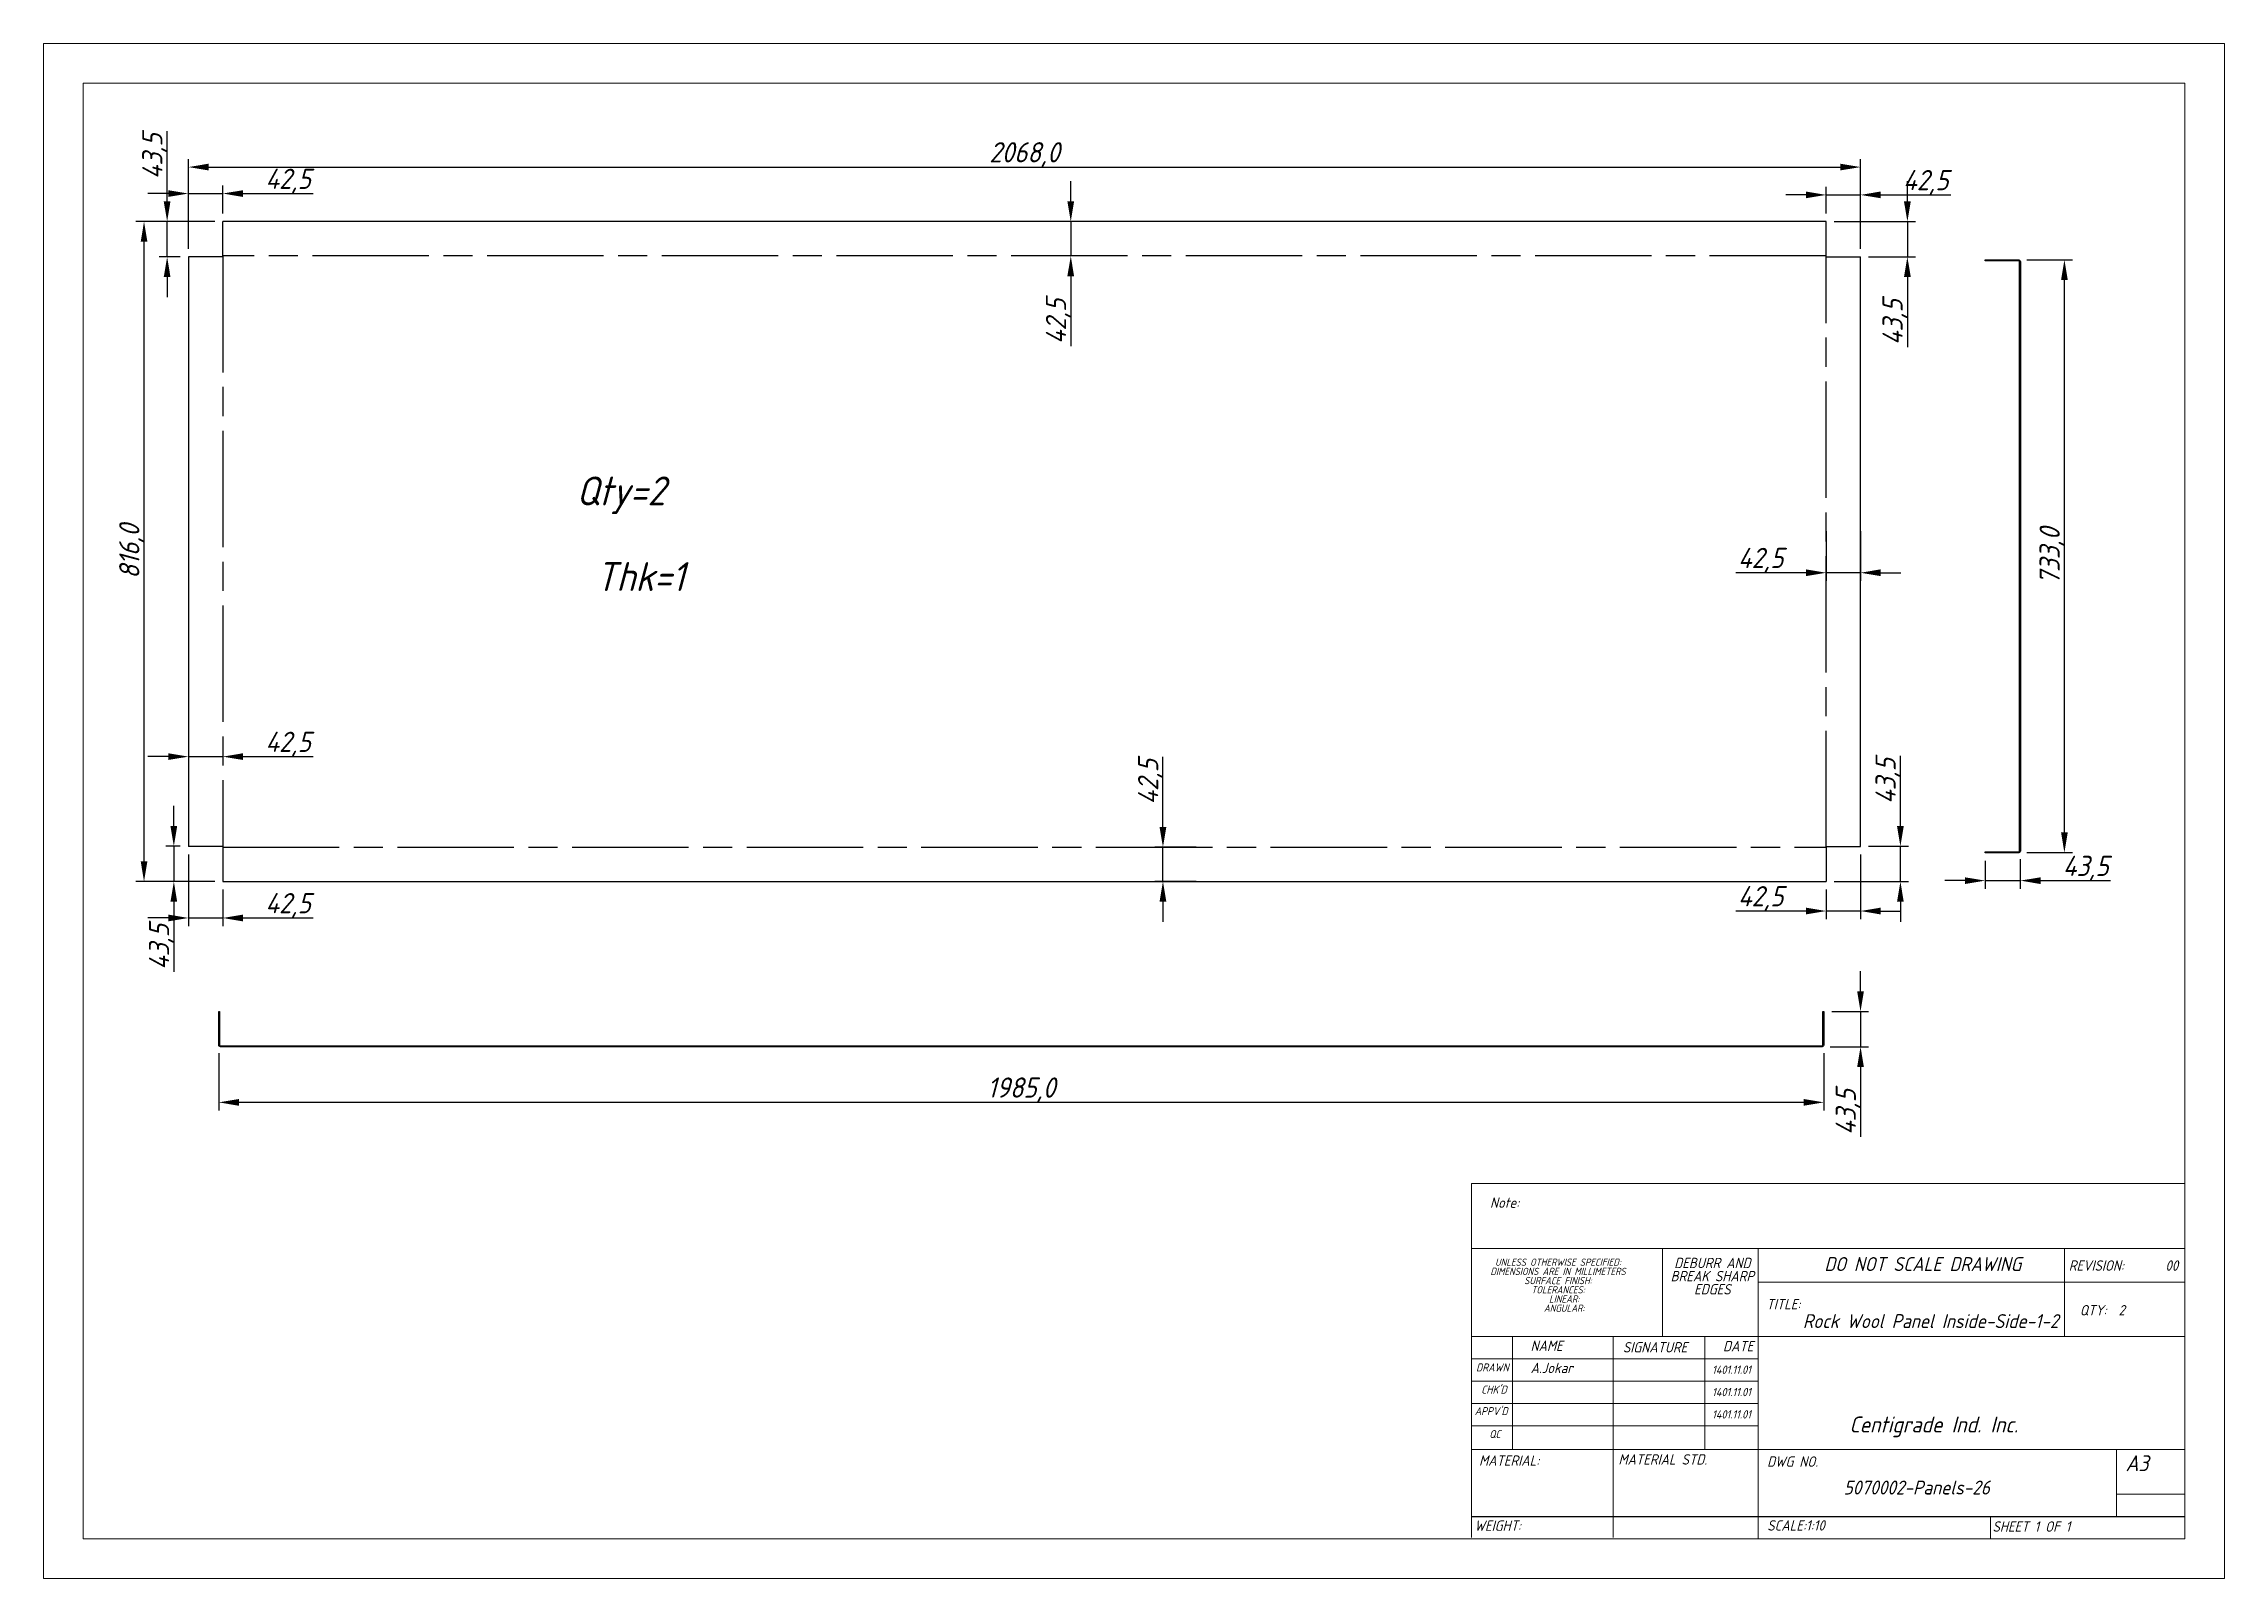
# Model space of a CAD drawing. Header units: inches. Extents: x 18597 to 101525, y -10106 to 51.
# Drawn here: x 44724 to 47421, y -5370 to -3473 of the extents above; entities that cross this region are included whole.
import ezdxf

# ---------------------------------------------------------------- set-up
doc = ezdxf.new("R2010")
doc.units = ezdxf.units.IN
doc.header["$LTSCALE"] = 6
doc.header["$MEASUREMENT"] = 0
doc.linetypes.add('ACAD_ISO08W100', pattern=[36, 24, -3, 6, -3])
doc.linetypes.add('SLD-Solid', pattern=[0])
doc.styles.add('GENISO', font='geniso.shx', dxfattribs={"oblique": 15})
doc.dimstyles.new('Scale', dxfattribs={"dimscale": 10, "dimtxt": 2.5, "dimasz": 2.5, "dimexe": 1, "dimexo": 1, "dimgap": 0.1, "dimtad": 1, "dimdec": 1, "dimzin": 0, "dimtxsty": 'GENISO', "dimcen": 2.5, "dimclrd": 1, "dimclre": 1, "dimclrt": 256, "dimadec": 0, "dimazin": 0, "dimtfac": 1, "dimtdec": 1, "dimtmove": 0, "dimatfit": 3, "dimfxl": 1, "dimtzin": 0, "dimlwd": -1, "dimlwe": -1, "dimarcsym": 0})

msp = doc.modelspace()

# ---------------------------------------------------------------- texts
at = {"style": 'GENISO', "oblique": 15}
for s, p in [('Qty=2', (45382.43, -4043.5)), ('Thk=1', (45406.52, -4149.38))]:
    msp.add_text(s, height=35.747, dxfattribs=at).set_placement(p)
at = {"attachment_point": 5, "style": 'GENISO'}
for s, insert, char_height in [('Note:', (46530.57, -4905.71), 12.814), ('DIMENSIONS ARE IN MILLIMETERS', (46596.61, -4990.71), 8.9697), ('UNLESS OTHERWISE SPECIFIED:', (46596.61, -4979.33), 8.9697), ('DEBURR AND', (46787.48, -4980.31), 12.814), ('DO NOT SCALE DRAWING', (47047.8, -4981.65), 17.2494), ('REVISION:       00', (47295.96, -4983.48), 12.8139), ('SURFACE FINISH:', (46596.61, -5002.08), 8.9697), ('TOLERANCES:', (46596.61, -5013.45), 8.9697), ('BREAK SHARP', (46787.48, -4996.56), 12.8139), ('EDGES', (46787.48, -5012.81), 12.814), ('ANGULAR:', (46604.29, -5036.2), 8.97), ('LINEAR:', (46604.29, -5024.83), 8.97), ('TITLE:', (46875.42, -5031.16), 12.814), ('Rock Wool Panel Inside-Side-1-2', (47057.5, -5052.16), 17.2494), ('QTY:  2', (47269.82, -5038.72), 12.814), ('NAME', (46582.53, -5082.69), 12.814), ('SIGNATURE', (46716.69, -5084.53), 12.814), ('DATE', (46819.45, -5083.1), 12.814), ('DRAWN', (46515.5, -5109.45), 9.857), ('A.Jokar', (46588.81, -5110.12), 12.814), ('1401.11.01', (46811.16, -5112.29), 10.251), ("CHK'D", (46517.42, -5136.89), 9.857), ('1401.11.01', (46811.16, -5139.91), 10.251), ("APPV'D", (46513.92, -5163.51), 9.857), ('1401.11.01', (46811.16, -5167.53), 10.251), ('Centigrade Ind. Inc.', (47061.29, -5182.99), 19.7136), ('QC', (46518.62, -5191.79), 9.857), ('MATERIAL:', (46536.18, -5224.66), 12.814), ('MATERIAL STD.', (46726.13, -5223.2), 12.8139), ('DWG NO.', (46886.7, -5225.89), 12.814), ('A3', (47312.71, -5227.92), 19.714), ('5070002-Panels-26', (47040.28, -5257.97), 17.2494), ('WEIGHT:', (46522.09, -5305.13), 12.814), ('SCALE:1:10', (46890.95, -5304.83), 12.814), ('SHEET 1 OF 1', (47182.14, -5306.19), 12.8139)]:
    msp.add_mtext(s, dxfattribs=dict(at, insert=insert, char_height=char_height))

# ---------------------------------------------------------------- blocks, each defined once
blk = doc.blocks.new('*D480')
at = {"color": 1, "transparency": 16777216}
for p, q in [((47124.9, -4482.9), (47124.9, -4517.5)), ((47168.4, -4480.9), (47168.4, -4517.5)), ((47099.9, -4507.5), (47074.9, -4507.5)), ((47124.9, -4507.5), (47168.4, -4507.5)), ((47193.4, -4507.5), (47280.1, -4507.5))]:
    blk.add_line(p, q, dxfattribs=at)
for points in [[(47099.9, -4503.4), (47099.9, -4511.7), (47124.9, -4507.5)], [(47193.4, -4503.4), (47193.4, -4511.7), (47168.4, -4507.5)]]:
    blk.add_solid(points, dxfattribs=at)
at = {"layer": 'Defpoints', "color": 0, "transparency": 16777216}
for p in [(47124.9, -4472.9), (47168.4, -4470.9), (47168.4, -4507.5)]:
    blk.add_point(p, dxfattribs=at)
at = {"transparency": 16777216, "insert": (47249.3, -4492.2), "char_height": 25, "attachment_point": 5, "style": 'GENISO'}
blk.add_mtext('43,5', dxfattribs=at)
blk = doc.blocks.new('*D481')
at = {"color": 1, "transparency": 16777216}
for p, q in [((47176.4, -3739.9), (47232.9, -3739.9)), ((47222.9, -4447.9), (47222.9, -3764.9)), ((47176.4, -4472.9), (47232.9, -4472.9))]:
    blk.add_line(p, q, dxfattribs=at)
for points in [[(47218.8, -3764.9), (47227.1, -3764.9), (47222.9, -3739.9)], [(47218.8, -4447.9), (47227.1, -4447.9), (47222.9, -4472.9)]]:
    blk.add_solid(points, dxfattribs=at)
at = {"layer": 'Defpoints', "color": 0, "transparency": 16777216}
for p in [(47166.4, -3739.9), (47222.9, -3739.9), (47166.4, -4472.9)]:
    blk.add_point(p, dxfattribs=at)
at = {"transparency": 16777216, "insert": (47207.6, -4106.4), "char_height": 25, "attachment_point": 5, "rotation": 90, "style": 'GENISO'}
blk.add_mtext('733,0', dxfattribs=at)
blk = doc.blocks.new('*D482')
at = {"color": 1, "transparency": 16777216}
for p, q in [((46970.8, -4644.4), (46970.8, -4619.4)), ((46935.3, -4669.4), (46980.8, -4669.4)), ((46970.8, -4669.4), (46970.8, -4712.9)), ((46933.3, -4712.9), (46980.8, -4712.9)), ((46970.8, -4737.9), (46970.8, -4824.5))]:
    blk.add_line(p, q, dxfattribs=at)
for points in [[(46966.6, -4644.4), (46974.9, -4644.4), (46970.8, -4669.4)], [(46966.6, -4737.9), (46974.9, -4737.9), (46970.8, -4712.9)]]:
    blk.add_solid(points, dxfattribs=at)
at = {"layer": 'Defpoints', "color": 0, "transparency": 16777216}
for p in [(46925.3, -4669.4), (46923.3, -4712.9), (46970.8, -4712.9)]:
    blk.add_point(p, dxfattribs=at)
at = {"transparency": 16777216, "insert": (46955.4, -4793.7), "char_height": 25, "attachment_point": 5, "rotation": 90, "style": 'GENISO'}
blk.add_mtext('43,5', dxfattribs=at)
blk = doc.blocks.new('*D483')
at = {"color": 1, "transparency": 16777216}
for p, q in [((44940.3, -4720.9), (44940.3, -4791.7)), ((46925.3, -4720.9), (46925.3, -4791.7)), ((46900.3, -4781.7), (44965.3, -4781.7))]:
    blk.add_line(p, q, dxfattribs=at)
for points in [[(44965.3, -4777.5), (44965.3, -4785.9), (44940.3, -4781.7)], [(46900.3, -4777.5), (46900.3, -4785.9), (46925.3, -4781.7)]]:
    blk.add_solid(points, dxfattribs=at)
at = {"layer": 'Defpoints', "color": 0, "transparency": 16777216}
for p in [(44940.3, -4710.9), (46925.3, -4710.9), (44940.3, -4781.7)]:
    blk.add_point(p, dxfattribs=at)
at = {"transparency": 16777216, "insert": (45932.8, -4766.3), "char_height": 25, "attachment_point": 5, "style": 'GENISO'}
blk.add_mtext('1985,0', dxfattribs=at)
blk = doc.blocks.new('*D484')
at = {"color": 1, "transparency": 16777216}
for p, q in [((44935.2, -3692.6), (44837.8, -3692.6)), ((44847.8, -4483.6), (44847.8, -3717.6)), ((44935.2, -4508.6), (44837.8, -4508.6))]:
    blk.add_line(p, q, dxfattribs=at)
for points in [[(44843.7, -3717.6), (44852, -3717.6), (44847.8, -3692.6)], [(44843.7, -4483.6), (44852, -4483.6), (44847.8, -4508.6)]]:
    blk.add_solid(points, dxfattribs=at)
at = {"layer": 'Defpoints', "color": 0, "transparency": 16777216}
for p in [(44847.8, -3692.6), (44945.2, -3692.6), (44945.2, -4508.6)]:
    blk.add_point(p, dxfattribs=at)
at = {"transparency": 16777216, "insert": (44832.5, -4100.6), "char_height": 25, "attachment_point": 5, "rotation": 90, "style": 'GENISO'}
blk.add_mtext('816,0', dxfattribs=at)
blk = doc.blocks.new('*D485')
at = {"color": 1, "transparency": 16777216}
for p, q in [((44902.7, -3726.1), (44902.7, -3615.2)), ((44927.7, -3625.2), (46945.7, -3625.2)), ((46970.7, -3726.1), (46970.7, -3615.2))]:
    blk.add_line(p, q, dxfattribs=at)
for points in [[(44927.7, -3621), (44927.7, -3629.3), (44902.7, -3625.2)], [(46945.7, -3621), (46945.7, -3629.3), (46970.7, -3625.2)]]:
    blk.add_solid(points, dxfattribs=at)
at = {"layer": 'Defpoints', "color": 0, "transparency": 16777216}
for p in [(46970.7, -3625.2), (44902.7, -3736.1), (46970.7, -3736.1)]:
    blk.add_point(p, dxfattribs=at)
at = {"transparency": 16777216, "insert": (45936.7, -3609.8), "char_height": 25, "attachment_point": 5, "style": 'GENISO'}
blk.add_mtext('2068,0', dxfattribs=at)
blk = doc.blocks.new('*D486')
at = {"color": 1, "transparency": 16777216}
for p, q in [((45994, -3667.6), (45994, -3642.6)), ((46030.5, -3692.6), (45984, -3692.6)), ((45994, -3692.6), (45994, -3735.1)), ((46030.5, -3735.1), (45984, -3735.1)), ((45994, -3760.1), (45994, -3846.8))]:
    blk.add_line(p, q, dxfattribs=at)
for points in [[(45989.8, -3667.6), (45998.1, -3667.6), (45994, -3692.6)], [(45989.8, -3760.1), (45998.1, -3760.1), (45994, -3735.1)]]:
    blk.add_solid(points, dxfattribs=at)
at = {"layer": 'Defpoints', "color": 0, "transparency": 16777216}
for p in [(46040.5, -3692.6), (45994, -3735.1), (46040.5, -3735.1)]:
    blk.add_point(p, dxfattribs=at)
at = {"transparency": 16777216, "insert": (45978.6, -3816), "char_height": 25, "attachment_point": 5, "rotation": 90, "style": 'GENISO'}
blk.add_mtext('42,5', dxfattribs=at)
blk = doc.blocks.new('*D487')
at = {"color": 1, "transparency": 16777216}
for p, q in [((46108, -4441.1), (46108, -4354.4)), ((46149.1, -4466.1), (46098, -4466.1)), ((46108, -4508.6), (46108, -4466.1)), ((46149.1, -4508.6), (46098, -4508.6)), ((46108, -4533.6), (46108, -4558.6))]:
    blk.add_line(p, q, dxfattribs=at)
for points in [[(46103.8, -4441.1), (46112.2, -4441.1), (46108, -4466.1)], [(46103.8, -4533.6), (46112.2, -4533.6), (46108, -4508.6)]]:
    blk.add_solid(points, dxfattribs=at)
at = {"layer": 'Defpoints', "color": 0, "transparency": 16777216}
for p in [(46108, -4466.1), (46159.1, -4466.1), (46159.1, -4508.6)]:
    blk.add_point(p, dxfattribs=at)
at = {"transparency": 16777216, "insert": (46092.6, -4385.3), "char_height": 25, "attachment_point": 5, "rotation": 90, "style": 'GENISO'}
blk.add_mtext('42,5', dxfattribs=at)
blk = doc.blocks.new('*D488')
at = {"color": 1, "transparency": 16777216}
for p, q in [((46928.2, -4075.4), (46928.2, -4136.8)), ((46970.7, -4075.4), (46970.7, -4136.8)), ((46903.2, -4126.8), (46816.5, -4126.8)), ((46970.7, -4126.8), (46928.2, -4126.8)), ((46995.7, -4126.8), (47020.7, -4126.8))]:
    blk.add_line(p, q, dxfattribs=at)
for points in [[(46903.2, -4122.6), (46903.2, -4131), (46928.2, -4126.8)], [(46995.7, -4122.6), (46995.7, -4131), (46970.7, -4126.8)]]:
    blk.add_solid(points, dxfattribs=at)
at = {"layer": 'Defpoints', "color": 0, "transparency": 16777216}
for p in [(46928.2, -4065.4), (46970.7, -4065.4), (46928.2, -4126.8)]:
    blk.add_point(p, dxfattribs=at)
at = {"transparency": 16777216, "insert": (46847.3, -4111.4), "char_height": 25, "attachment_point": 5, "style": 'GENISO'}
blk.add_mtext('42,5', dxfattribs=at)
blk = doc.blocks.new('*D489')
at = {"color": 1, "transparency": 16777216}
for p, q in [((44902.7, -4339), (44902.7, -4364.2)), ((44945.2, -4339), (44945.2, -4364.2)), ((44877.7, -4354.2), (44852.7, -4354.2)), ((44902.7, -4354.2), (44945.2, -4354.2)), ((44970.2, -4354.2), (45056.9, -4354.2))]:
    blk.add_line(p, q, dxfattribs=at)
for points in [[(44877.7, -4350), (44877.7, -4358.3), (44902.7, -4354.2)], [(44970.2, -4350), (44970.2, -4358.3), (44945.2, -4354.2)]]:
    blk.add_solid(points, dxfattribs=at)
at = {"layer": 'Defpoints', "color": 0, "transparency": 16777216}
for p in [(44902.7, -4329), (44945.2, -4329), (44945.2, -4354.2)]:
    blk.add_point(p, dxfattribs=at)
at = {"transparency": 16777216, "insert": (45026, -4338.8), "char_height": 25, "attachment_point": 5, "style": 'GENISO'}
blk.add_mtext('42,5', dxfattribs=at)
blk = doc.blocks.new('*D490')
at = {"color": 1, "transparency": 16777216}
for p, q in [((44884.7, -4440.1), (44884.7, -4415.1)), ((44892.7, -4465.1), (44874.7, -4465.1)), ((44884.7, -4465.1), (44884.7, -4508.6)), ((44935.2, -4508.6), (44874.7, -4508.6)), ((44884.7, -4533.6), (44884.7, -4620.3))]:
    blk.add_line(p, q, dxfattribs=at)
for points in [[(44880.5, -4440.1), (44888.8, -4440.1), (44884.7, -4465.1)], [(44880.5, -4533.6), (44888.8, -4533.6), (44884.7, -4508.6)]]:
    blk.add_solid(points, dxfattribs=at)
at = {"layer": 'Defpoints', "color": 0, "transparency": 16777216}
for p in [(44902.7, -4465.1), (44884.7, -4508.6), (44945.2, -4508.6)]:
    blk.add_point(p, dxfattribs=at)
at = {"transparency": 16777216, "insert": (44869.3, -4589.5), "char_height": 25, "attachment_point": 5, "rotation": 90, "style": 'GENISO'}
blk.add_mtext('43,5', dxfattribs=at)
blk = doc.blocks.new('*D491')
at = {"color": 1, "transparency": 16777216}
for p, q in [((44902.7, -4475.1), (44902.7, -4563.7)), ((44945.2, -4518.6), (44945.2, -4563.7)), ((44877.7, -4553.7), (44852.7, -4553.7)), ((44902.7, -4553.7), (44945.2, -4553.7)), ((44970.2, -4553.7), (45056.9, -4553.7))]:
    blk.add_line(p, q, dxfattribs=at)
for points in [[(44877.7, -4549.5), (44877.7, -4557.9), (44902.7, -4553.7)], [(44970.2, -4549.5), (44970.2, -4557.9), (44945.2, -4553.7)]]:
    blk.add_solid(points, dxfattribs=at)
at = {"layer": 'Defpoints', "color": 0, "transparency": 16777216}
for p in [(44902.7, -4465.1), (44945.2, -4508.6), (44945.2, -4553.7)]:
    blk.add_point(p, dxfattribs=at)
at = {"transparency": 16777216, "insert": (45026, -4538.3), "char_height": 25, "attachment_point": 5, "style": 'GENISO'}
blk.add_mtext('42,5', dxfattribs=at)
blk = doc.blocks.new('*D492')
at = {"color": 1, "transparency": 16777216}
for p, q in [((46970.7, -4475.1), (46970.7, -4555.1)), ((46928.2, -4518.6), (46928.2, -4555.1)), ((46903.2, -4545.1), (46816.5, -4545.1)), ((46970.7, -4545.1), (46928.2, -4545.1)), ((46995.7, -4545.1), (47020.7, -4545.1))]:
    blk.add_line(p, q, dxfattribs=at)
for points in [[(46903.2, -4540.9), (46903.2, -4549.3), (46928.2, -4545.1)], [(46995.7, -4540.9), (46995.7, -4549.3), (46970.7, -4545.1)]]:
    blk.add_solid(points, dxfattribs=at)
at = {"layer": 'Defpoints', "color": 0, "transparency": 16777216}
for p in [(46970.7, -4465.1), (46928.2, -4508.6), (46928.2, -4545.1)]:
    blk.add_point(p, dxfattribs=at)
at = {"transparency": 16777216, "insert": (46847.3, -4529.7), "char_height": 25, "attachment_point": 5, "style": 'GENISO'}
blk.add_mtext('42,5', dxfattribs=at)
blk = doc.blocks.new('*D493')
at = {"color": 1, "transparency": 16777216}
for p, q in [((47020.1, -4440.1), (47020.1, -4353.4)), ((46980.7, -4465.1), (47030.1, -4465.1)), ((47020.1, -4508.6), (47020.1, -4465.1)), ((46938.2, -4508.6), (47030.1, -4508.6)), ((47020.1, -4533.6), (47020.1, -4558.6))]:
    blk.add_line(p, q, dxfattribs=at)
for points in [[(47015.9, -4440.1), (47024.2, -4440.1), (47020.1, -4465.1)], [(47015.9, -4533.6), (47024.2, -4533.6), (47020.1, -4508.6)]]:
    blk.add_solid(points, dxfattribs=at)
at = {"layer": 'Defpoints', "color": 0, "transparency": 16777216}
for p in [(46970.7, -4465.1), (47020.1, -4465.1), (46928.2, -4508.6)]:
    blk.add_point(p, dxfattribs=at)
at = {"transparency": 16777216, "insert": (47004.7, -4384.3), "char_height": 25, "attachment_point": 5, "rotation": 90, "style": 'GENISO'}
blk.add_mtext('43,5', dxfattribs=at)
blk = doc.blocks.new('*D494')
at = {"color": 1, "transparency": 16777216}
for p, q in [((47028.7, -3667.6), (47028.7, -3642.6)), ((46938.2, -3692.6), (47038.7, -3692.6)), ((47028.7, -3692.6), (47028.7, -3736.1)), ((46980.7, -3736.1), (47038.7, -3736.1)), ((47028.7, -3761.1), (47028.7, -3847.8))]:
    blk.add_line(p, q, dxfattribs=at)
for points in [[(47024.5, -3667.6), (47032.9, -3667.6), (47028.7, -3692.6)], [(47024.5, -3761.1), (47032.9, -3761.1), (47028.7, -3736.1)]]:
    blk.add_solid(points, dxfattribs=at)
at = {"layer": 'Defpoints', "color": 0, "transparency": 16777216}
for p in [(46928.2, -3692.6), (46970.7, -3736.1), (47028.7, -3736.1)]:
    blk.add_point(p, dxfattribs=at)
at = {"transparency": 16777216, "insert": (47013.3, -3817), "char_height": 25, "attachment_point": 5, "rotation": 90, "style": 'GENISO'}
blk.add_mtext('43,5', dxfattribs=at)
blk = doc.blocks.new('*D495')
at = {"color": 1, "transparency": 16777216}
for p, q in [((46903.2, -3659.6), (46878.2, -3659.6)), ((46928.2, -3682.6), (46928.2, -3649.6)), ((46928.2, -3659.6), (46970.7, -3659.6)), ((46970.7, -3726.1), (46970.7, -3649.6)), ((46995.7, -3659.6), (47082.4, -3659.6))]:
    blk.add_line(p, q, dxfattribs=at)
for points in [[(46903.2, -3655.4), (46903.2, -3663.7), (46928.2, -3659.6)], [(46995.7, -3655.4), (46995.7, -3663.7), (46970.7, -3659.6)]]:
    blk.add_solid(points, dxfattribs=at)
at = {"layer": 'Defpoints', "color": 0, "transparency": 16777216}
for p in [(46970.7, -3659.6), (46928.2, -3692.6), (46970.7, -3736.1)]:
    blk.add_point(p, dxfattribs=at)
at = {"transparency": 16777216, "insert": (47051.5, -3644.2), "char_height": 25, "attachment_point": 5, "style": 'GENISO'}
blk.add_mtext('42,5', dxfattribs=at)
blk = doc.blocks.new('*D496')
at = {"color": 1, "transparency": 16777216}
for p, q in [((44876.4, -3667.6), (44876.4, -3580.9)), ((44935.2, -3692.6), (44866.4, -3692.6)), ((44876.4, -3736.1), (44876.4, -3692.6)), ((44892.7, -3736.1), (44866.4, -3736.1)), ((44876.4, -3761.1), (44876.4, -3786.1))]:
    blk.add_line(p, q, dxfattribs=at)
for points in [[(44872.2, -3667.6), (44880.5, -3667.6), (44876.4, -3692.6)], [(44872.2, -3761.1), (44880.5, -3761.1), (44876.4, -3736.1)]]:
    blk.add_solid(points, dxfattribs=at)
at = {"layer": 'Defpoints', "color": 0, "transparency": 16777216}
for p in [(44876.4, -3692.6), (44945.2, -3692.6), (44902.7, -3736.1)]:
    blk.add_point(p, dxfattribs=at)
at = {"transparency": 16777216, "insert": (44861, -3611.8), "char_height": 25, "attachment_point": 5, "rotation": 90, "style": 'GENISO'}
blk.add_mtext('43,5', dxfattribs=at)
blk = doc.blocks.new('*D497')
at = {"color": 1, "transparency": 16777216}
for p, q in [((44877.7, -3657.9), (44852.7, -3657.9)), ((44902.7, -3726.1), (44902.7, -3647.9)), ((44902.7, -3657.9), (44945.2, -3657.9)), ((44945.2, -3682.6), (44945.2, -3647.9)), ((44970.2, -3657.9), (45056.9, -3657.9))]:
    blk.add_line(p, q, dxfattribs=at)
for points in [[(44877.7, -3653.8), (44877.7, -3662.1), (44902.7, -3657.9)], [(44970.2, -3653.8), (44970.2, -3662.1), (44945.2, -3657.9)]]:
    blk.add_solid(points, dxfattribs=at)
at = {"layer": 'Defpoints', "color": 0, "transparency": 16777216}
for p in [(44945.2, -3657.9), (44945.2, -3692.6), (44902.7, -3736.1)]:
    blk.add_point(p, dxfattribs=at)
at = {"transparency": 16777216, "insert": (45026, -3642.6), "char_height": 25, "attachment_point": 5, "style": 'GENISO'}
blk.add_mtext('42,5', dxfattribs=at)

# ---------------------------------------------------------------- dimensions: what is measured, and where the dimension line sits
for base, p1, p2, picture, middle in [((44876.35, -3692.62), (44902.67, -3736.12), (44945.17, -3692.62), '*D496', (44860.98, -3611.77)), ((45993.97, -3735.12), (46040.51, -3692.62), (46040.51, -3735.12), '*D486', (45978.59, -3815.96)), ((47028.7, -3736.12), (46928.17, -3692.62), (46970.67, -3736.12), '*D494', (47013.32, -3816.96)), ((44847.83, -3692.62), (44945.17, -4508.62), (44945.17, -3692.62), '*D484', (44832.45, -4100.62)), ((47222.94, -3739.94), (47166.44, -4472.94), (47166.44, -3739.94), '*D481', (47207.56, -4106.44)), ((46107.99, -4466.12), (46159.1, -4508.62), (46159.1, -4466.12), '*D487', (46092.61, -4385.27)), ((47020.06, -4465.12), (46928.17, -4508.62), (46970.67, -4465.12), '*D493', (47004.68, -4384.27)), ((44884.66, -4508.62), (44902.67, -4465.12), (44945.17, -4508.62), '*D490', (44869.28, -4589.46)), ((46970.76, -4712.86), (46925.32, -4669.36), (46923.32, -4712.86), '*D482', (46955.39, -4793.7))]:
    dim = msp.add_linear_dim(base=base, p1=p1, p2=p2, angle=90, dimstyle='Scale')
    dim.commit()
    dim.dimension.update_dxf_attribs({"geometry": picture, "text_midpoint": middle})
for base, p1, p2, picture, middle in [((46970.67, -3625.17), (44902.67, -3736.12), (46970.67, -3736.12), '*D485', (45936.67, -3609.79)), ((44945.17, -3657.94), (44902.67, -3736.12), (44945.17, -3692.62), '*D497', (45026.01, -3642.56)), ((46970.67, -3659.57), (46928.17, -3692.62), (46970.67, -3736.12), '*D495', (47051.51, -3644.19)), ((46928.17, -4126.78), (46970.67, -4065.44), (46928.17, -4065.44), '*D488', (46847.32, -4111.41)), ((44945.17, -4354.16), (44902.67, -4329.02), (44945.17, -4329.02), '*D489', (45026.01, -4338.78)), ((44945.17, -4553.71), (44902.67, -4465.12), (44945.17, -4508.62), '*D491', (45026.01, -4538.33)), ((46928.17, -4545.11), (46970.67, -4465.12), (46928.17, -4508.62), '*D492', (46847.32, -4529.74)), ((47168.44, -4507.54), (47124.94, -4472.94), (47168.44, -4470.94), '*D480', (47249.29, -4492.16)), ((44940.32, -4781.71), (46925.32, -4710.86), (44940.32, -4710.86), '*D483', (45932.82, -4766.34))]:
    dim = msp.add_linear_dim(base=base, p1=p1, p2=p2, dimstyle='Scale')
    dim.commit()
    dim.dimension.update_dxf_attribs({"geometry": picture, "text_midpoint": middle})

# ---------------------------------------------------------------- linework, layer by layer
for p, q in [((44945.17, -3735.12), (44945.17, -3692.62)), ((46928.17, -3735.12), (46928.17, -3692.62)), ((44945.17, -3736.12), (44902.67, -3736.12)), ((46928.17, -3736.12), (46970.67, -3736.12)), ((44945.17, -4465.12), (44902.67, -4465.12)), ((44945.17, -4466.12), (44945.17, -4508.62)), ((46928.17, -4465.12), (46970.67, -4465.12)), ((46928.17, -4466.12), (46928.17, -4508.62)), ((46489.45, -5293.93), (47372.04, -5293.93))]:
    msp.add_line(p, q)
at = {"color": 7, "linetype": 'SLD-Solid', "lineweight": 0}
for p, q in [((46489.45, -4882.22), (47372.04, -4882.22)), ((46489.45, -4882.22), (46489.45, -4962.47)), ((46489.45, -4962.47), (47372.04, -4962.47)), ((46489.45, -4962.47), (46489.45, -5319.92)), ((46726.02, -4962.47), (46726.02, -5071.33)), ((46844.3, -4962.47), (46844.3, -5321.55)), ((47223.14, -5071.33), (47223.14, -4962.47)), ((47372.04, -5003.9), (46844.3, -5003.9)), ((47372.04, -5071.33), (46489.45, -5071.33)), ((46540.14, -5071.33), (46540.14, -5211.06)), ((46664.87, -5071.33), (46664.87, -5319.92)), ((46778, -5071.33), (46778, -5211.06)), ((46844.3, -5319.92), (46844.3, -5071.33)), ((46844.3, -5098.95), (46489.45, -5098.95)), ((46844.3, -5126.57), (46489.45, -5126.57)), ((46844.3, -5154.19), (46489.45, -5154.19)), ((46844.3, -5181.82), (46489.45, -5181.82)), ((46557.04, -5211.06), (46489.45, -5211.06)), ((46557.04, -5211.06), (47372.04, -5211.06)), ((47287.55, -5293.93), (47287.55, -5211.06)), ((47372.04, -5266.31), (47287.55, -5266.31)), ((47131.57, -5321.55), (47131.57, -5293.93))]:
    msp.add_line(p, q, dxfattribs=at)
for points in [[(44723.62, -3472.53), (47420.78, -3472.53), (47420.78, -5370.29), (44723.62, -5370.29)], [(44772.36, -3521.28), (47372.04, -3521.28), (47372.04, -5321.55), (44772.36, -5321.55)]]:
    msp.add_lwpolyline(points, close=True, dxfattribs=at)
for points in [[(46928.17, -3692.62), (44945.17, -3692.62)], [(44902.67, -3736.12), (44902.67, -4465.12)], [(46970.67, -4465.12), (46970.67, -3736.12)], [(44945.17, -4508.62), (46928.17, -4508.62)]]:
    msp.add_lwpolyline(points)
at = {"linetype": 'ACAD_ISO08W100'}
msp.add_lwpolyline([(46928.17, -4466.12), (46928.17, -3735.12), (44945.17, -3735.12), (44945.17, -4466.12)], close=True, dxfattribs=at)
for points in [[(47124.94, -4471.94), (47166.44, -4471.94, 0.4142136), (47167.44, -4470.94), (47167.44, -3741.94, 0.4142136), (47166.44, -3740.94), (47124.94, -3740.94), (47124.94, -3739.94), (47166.44, -3739.94, -0.4142136), (47168.44, -3741.94), (47168.44, -4470.94, -0.4142136), (47166.44, -4472.94), (47124.94, -4472.94)], [(44941.32, -4669.36), (44941.32, -4710.86, 0.4142136), (44942.32, -4711.86), (46923.32, -4711.86, 0.4142136), (46924.32, -4710.86), (46924.32, -4669.36), (46925.32, -4669.36), (46925.32, -4710.86, -0.4142136), (46923.32, -4712.86), (44942.32, -4712.86, -0.4142136), (44940.32, -4710.86), (44940.32, -4669.36)]]:
    msp.add_lwpolyline(points, format="xyb", close=True)

msp.set_redraw_order([(e.dxf.handle, doc.entitydb.next_handle()) for e in msp.query("TEXT MTEXT ATTDEF DIMENSION ARC_DIMENSION")])  # texts and dimensions are drawn at this point

doc.saveas('drawing.dxf')
